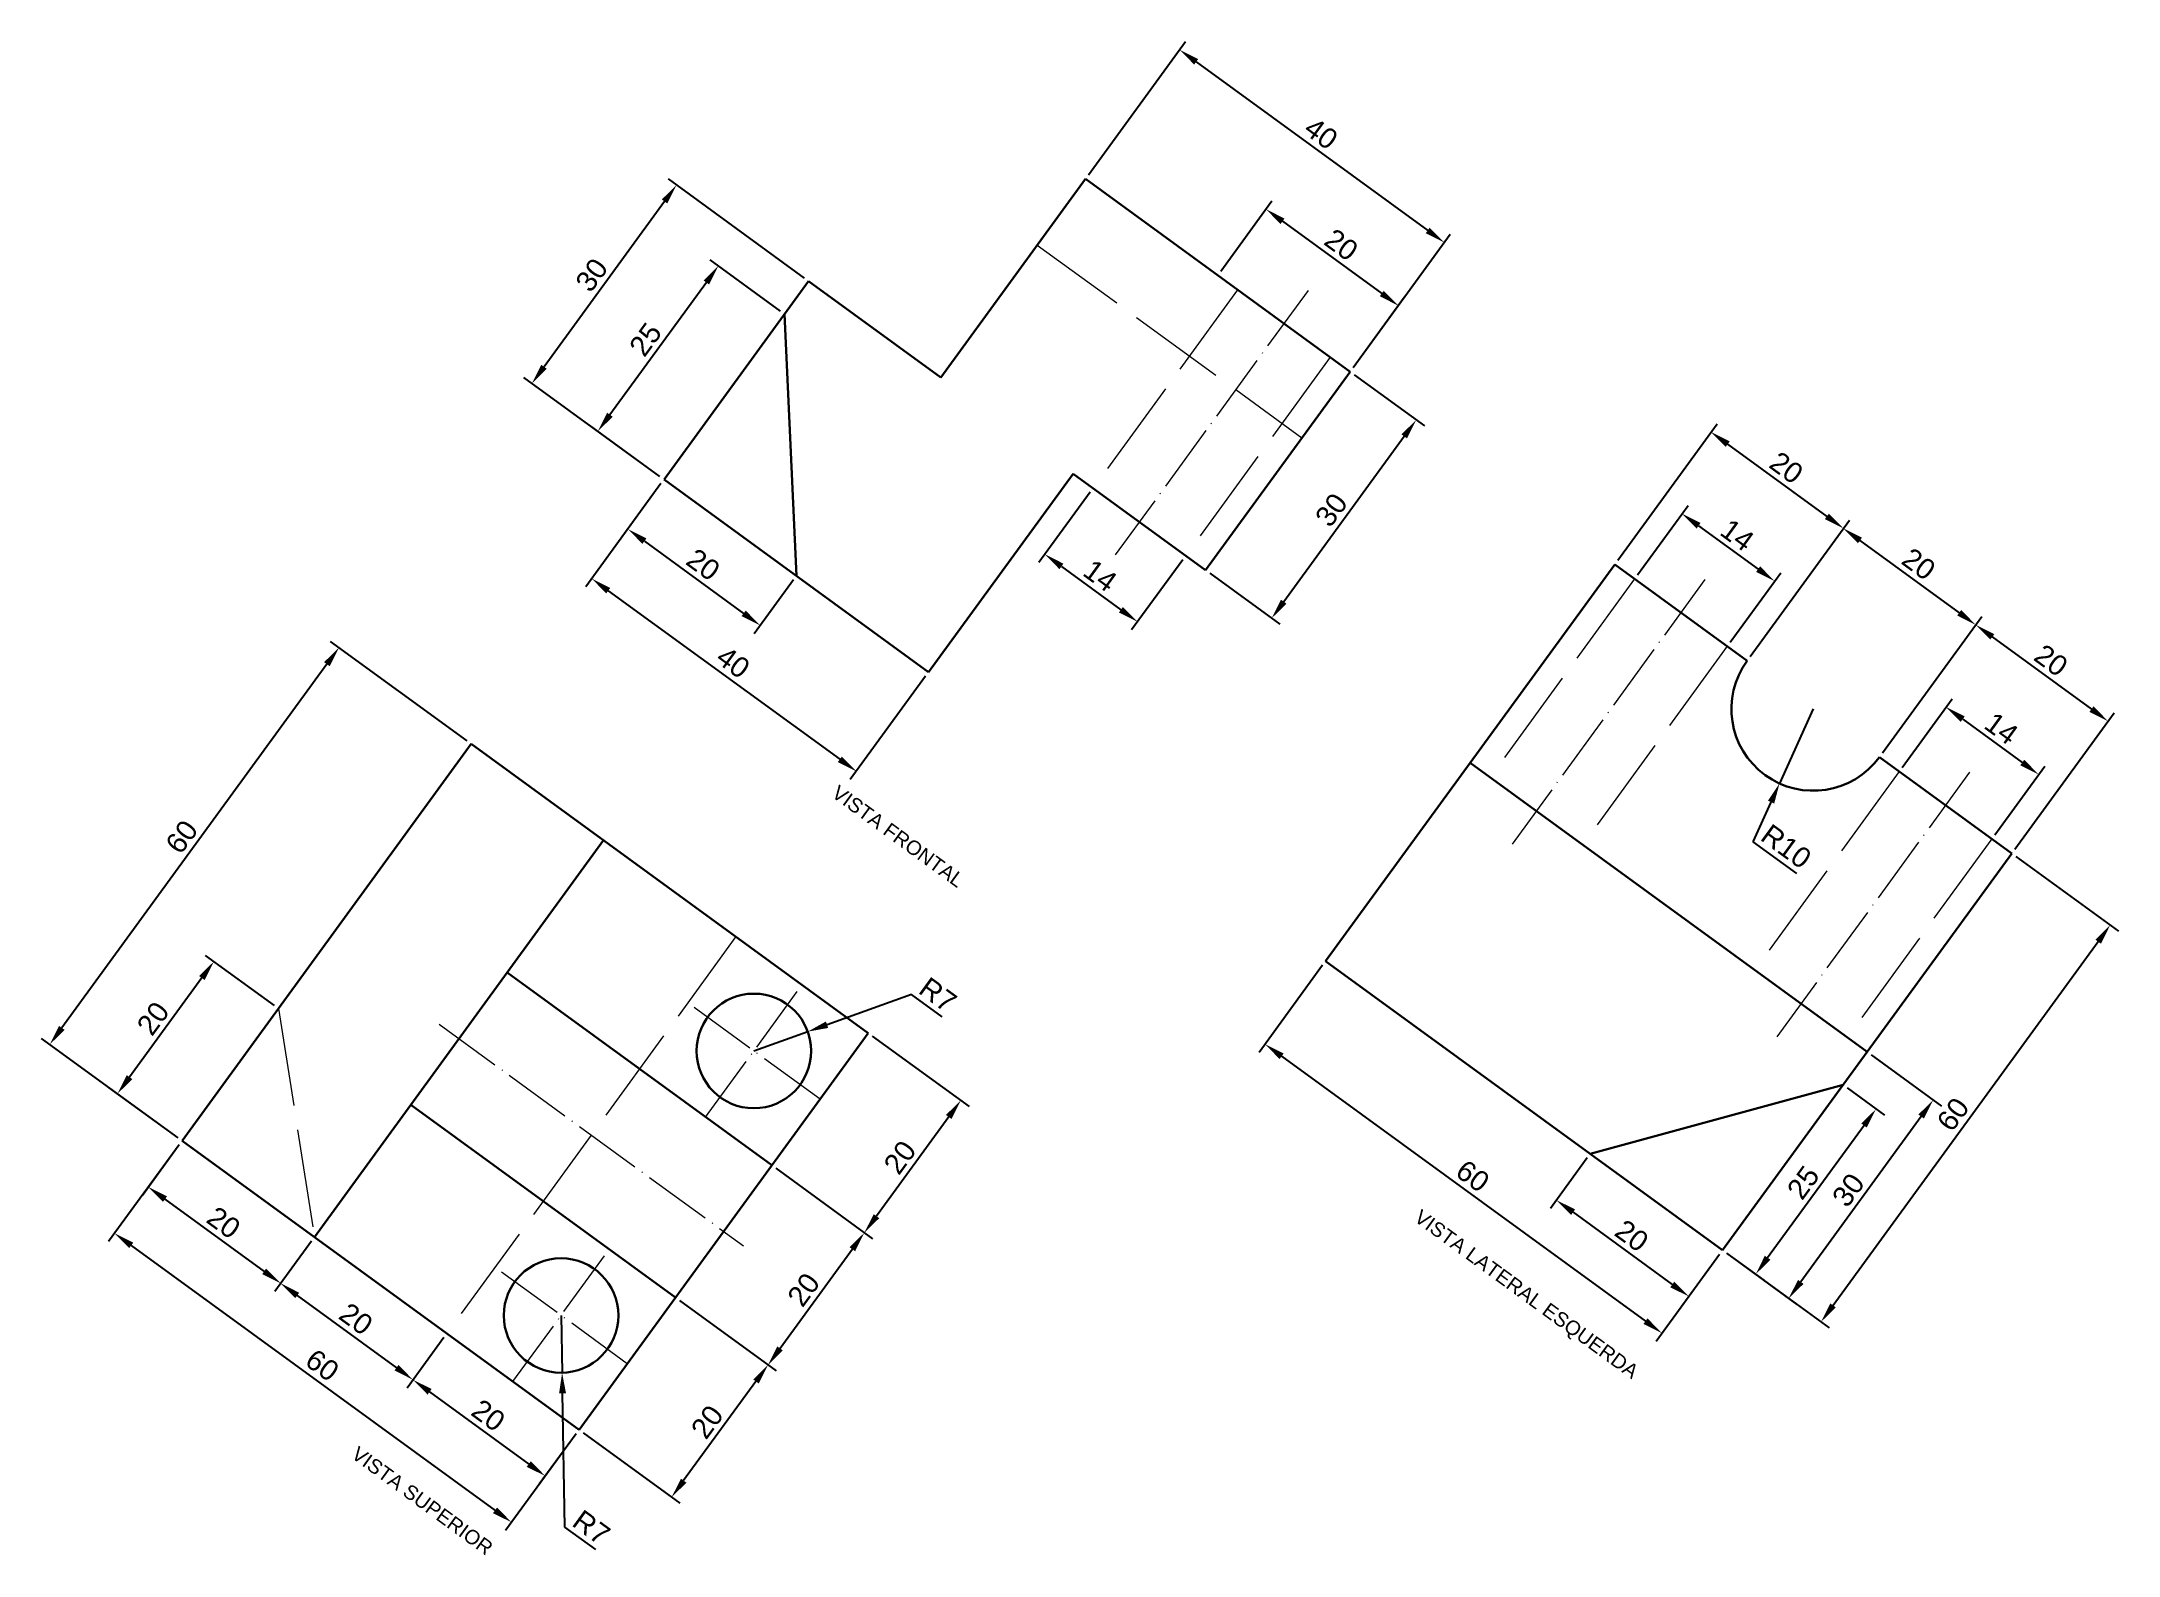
# Model space of a CAD drawing. Header units: millimetres. Extents: x 389 to 1956, y -1389 to -219.
# Drawn here: x 1702.6 to 1956.3, y -1389.4 to -1204.4 of the extents above; entities that cross this region are included whole.
import ezdxf

# ---------------------------------------------------------------- set-up
doc = ezdxf.new("R2010")
doc.units = ezdxf.units.MM
doc.linetypes.add('ACAD_ISO02W100', pattern=[15, 12, -3])
doc.linetypes.add('ACAD_ISO04W100', pattern=[30, 24, -3, 0, -3])
for name, color, linetype, lineweight in [('1-linha continua', 5, 'Continuous', 30), ('2-projeção', 4, 'ACAD_ISO02W100', 15), ('3-eixo', 2, 'ACAD_ISO04W100', 15)]:
    doc.layers.add(name, color=color, linetype=linetype, lineweight=lineweight)
doc.layers.add('4-cotas', color=1, linetype='Continuous')
doc.layers.add('5-texto', color=6, linetype='Continuous')
doc.styles.get("Standard").update_dxf_attribs({"font": 'arial.ttf'})
doc.dimstyles.new('a1', dxfattribs={"dimtxt": 2.5, "dimasz": 2.5, "dimexe": 1.25, "dimexo": 0.625, "dimtad": 1, "dimtoh": 1, "dimtxsty": 'Standard', "dimcen": 2.5, "dimclrd": 256, "dimclre": 256, "dimclrt": 30, "dimadec": 0, "dimazin": 0, "dimtfac": 1, "dimtmove": 0, "dimatfit": 3, "dimfxl": 1, "dimlwd": -1, "dimlwe": -1, "dimarcsym": 0})

msp = doc.modelspace()

# ---------------------------------------------------------------- texts
at = {"layer": '5-texto'}
for s, p in [('VISTA FRONTAL', (1798.971, -1296.6)), ('VISTA LATERAL ESQUERDA', (1870.142, -1348.459)), ('VISTA SUPERIOR', (1740.288, -1377.407))]:
    msp.add_text(s, height=1.75276, rotation=323.92937, dxfattribs=at).set_placement(p)

# ---------------------------------------------------------------- blocks, each defined once
blk = doc.blocks.new('*D41')
at = {"layer": '4-cotas', "ltscale": 0.35, "transparency": 16777216}
for p, q in [((1778.26, -1258.42), (1769.06, -1271.05)), ((1771.82, -1271.52), (1800.11, -1292.12)), ((1810.59, -1281.98), (1801.39, -1294.61))]:
    blk.add_line(p, q, dxfattribs=at)
for points in [[(1772.06, -1271.18), (1771.57, -1271.85), (1769.8, -1270.04)], [(1800.36, -1291.79), (1799.86, -1292.46), (1802.13, -1293.59)]]:
    blk.add_solid(points, dxfattribs=at)
at = {"layer": 'Defpoints', "color": 0, "ltscale": 0.35, "transparency": 16777216}
for p in [(1778.63, -1257.92), (1810.96, -1281.47), (1802.13, -1293.59)]:
    blk.add_point(p, dxfattribs=at)
at = {"layer": '4-cotas', "color": 30, "ltscale": 0.35, "transparency": 16777216, "insert": (1787.08, -1280.28), "char_height": 2.5, "attachment_point": 5, "rotation": 323.9294}
blk.add_mtext('40', dxfattribs=at)
blk = doc.blocks.new('*D50')
at = {"layer": '4-cotas', "ltscale": 0.35, "transparency": 16777216}
for p, q in [((1846.66, -1232.47), (1852.91, -1223.88)), ((1854.2, -1226.36), (1866.32, -1235.19)), ((1862.82, -1244.24), (1869.08, -1235.66))]:
    blk.add_line(p, q, dxfattribs=at)
for points in [[(1854.44, -1226.03), (1853.95, -1226.7), (1852.18, -1224.89)], [(1866.57, -1234.86), (1866.08, -1235.53), (1868.34, -1236.67)]]:
    blk.add_solid(points, dxfattribs=at)
at = {"layer": 'Defpoints', "color": 0, "ltscale": 0.35, "transparency": 16777216}
for p in [(1846.29, -1232.97), (1868.34, -1236.67), (1862.46, -1244.75)]:
    blk.add_point(p, dxfattribs=at)
at = {"layer": '4-cotas', "color": 30, "ltscale": 0.35, "transparency": 16777216, "insert": (1861.38, -1229.24), "char_height": 2.5, "attachment_point": 5, "rotation": 323.9294}
blk.add_mtext('20', dxfattribs=at)
blk = doc.blocks.new('*D51')
at = {"layer": '4-cotas', "ltscale": 0.35, "transparency": 16777216}
for p, q in [((1830.68, -1259.49), (1824.43, -1268.08)), ((1827.18, -1268.54), (1834.46, -1273.84)), ((1842, -1267.74), (1835.74, -1276.32))]:
    blk.add_line(p, q, dxfattribs=at)
for points in [[(1827.43, -1268.21), (1826.94, -1268.88), (1825.16, -1267.07)], [(1834.7, -1273.51), (1834.21, -1274.18), (1836.48, -1275.31)]]:
    blk.add_solid(points, dxfattribs=at)
at = {"layer": 'Defpoints', "color": 0, "ltscale": 0.35, "transparency": 16777216}
for p in [(1831.05, -1258.99), (1842.37, -1267.23), (1836.48, -1275.31)]:
    blk.add_point(p, dxfattribs=at)
at = {"layer": '4-cotas', "color": 30, "ltscale": 0.35, "transparency": 16777216, "insert": (1831.93, -1269.67), "char_height": 2.5, "attachment_point": 5, "rotation": 323.9294}
blk.add_mtext('14', dxfattribs=at)
blk = doc.blocks.new('*D52')
at = {"layer": '4-cotas', "ltscale": 0.35, "transparency": 16777216}
for p, q in [((1862.96, -1245.12), (1871.55, -1251.37)), ((1869.07, -1252.66), (1854.35, -1272.86)), ((1845.3, -1269.37), (1853.88, -1275.62))]:
    blk.add_line(p, q, dxfattribs=at)
for points in [[(1868.73, -1252.41), (1869.4, -1252.9), (1870.54, -1250.64)], [(1854.01, -1272.62), (1854.68, -1273.11), (1852.87, -1274.89)]]:
    blk.add_solid(points, dxfattribs=at)
at = {"layer": 'Defpoints', "color": 0, "ltscale": 0.35, "transparency": 16777216}
for p in [(1862.46, -1244.75), (1844.79, -1269), (1852.87, -1274.89)]:
    blk.add_point(p, dxfattribs=at)
at = {"layer": '4-cotas', "color": 30, "ltscale": 0.35, "transparency": 16777216, "insert": (1860.17, -1261.64), "char_height": 2.5, "attachment_point": 5, "rotation": 53.9294}
blk.add_mtext('30', dxfattribs=at)
blk = doc.blocks.new('*D53')
at = {"layer": '4-cotas', "ltscale": 0.35, "transparency": 16777216}
for p, q in [((1792.85, -1237.34), (1784.26, -1231.09)), ((1783.8, -1233.84), (1772.02, -1250.01)), ((1778.13, -1257.55), (1769.54, -1251.3))]:
    blk.add_line(p, q, dxfattribs=at)
for points in [[(1783.46, -1233.6), (1784.13, -1234.09), (1785.27, -1231.82)], [(1771.68, -1249.77), (1772.36, -1250.26), (1770.55, -1252.03)]]:
    blk.add_solid(points, dxfattribs=at)
at = {"layer": 'Defpoints', "color": 0, "ltscale": 0.35, "transparency": 16777216}
for p in [(1793.35, -1237.71), (1770.55, -1252.03), (1778.63, -1257.92)]:
    blk.add_point(p, dxfattribs=at)
at = {"layer": '4-cotas', "color": 30, "ltscale": 0.35, "transparency": 16777216, "insert": (1776.37, -1240.81), "char_height": 2.5, "attachment_point": 5, "rotation": 53.9294}
blk.add_mtext('25', dxfattribs=at)
blk = doc.blocks.new('*D54')
at = {"layer": '4-cotas', "ltscale": 0.35, "transparency": 16777216}
for p, q in [((1795.79, -1233.3), (1779.16, -1221.19)), ((1778.69, -1223.94), (1763.98, -1244.15)), ((1778.13, -1257.55), (1761.49, -1245.44))]:
    blk.add_line(p, q, dxfattribs=at)
for points in [[(1778.36, -1223.7), (1779.03, -1224.19), (1780.17, -1221.92)], [(1763.64, -1243.91), (1764.31, -1244.4), (1762.5, -1246.17)]]:
    blk.add_solid(points, dxfattribs=at)
at = {"layer": 'Defpoints', "color": 0, "ltscale": 0.35, "transparency": 16777216}
for p in [(1796.29, -1233.67), (1762.5, -1246.17), (1778.63, -1257.92)]:
    blk.add_point(p, dxfattribs=at)
at = {"layer": '4-cotas', "color": 30, "ltscale": 0.35, "transparency": 16777216, "insert": (1769.8, -1232.93), "char_height": 2.5, "attachment_point": 5, "rotation": 53.9294}
blk.add_mtext('30', dxfattribs=at)
blk = doc.blocks.new('*D55')
at = {"layer": '4-cotas', "ltscale": 0.35, "transparency": 16777216}
for p, q in [((1778.26, -1258.42), (1773.48, -1264.99)), ((1776.24, -1265.45), (1788.36, -1274.29)), ((1794.43, -1270.2), (1789.64, -1276.77))]:
    blk.add_line(p, q, dxfattribs=at)
for points in [[(1776.48, -1265.12), (1775.99, -1265.79), (1774.21, -1263.98)], [(1788.61, -1273.95), (1788.11, -1274.62), (1790.38, -1275.76)]]:
    blk.add_solid(points, dxfattribs=at)
at = {"layer": 'Defpoints', "color": 0, "ltscale": 0.35, "transparency": 16777216}
for p in [(1778.63, -1257.92), (1794.8, -1269.69), (1790.38, -1275.76)]:
    blk.add_point(p, dxfattribs=at)
at = {"layer": '4-cotas', "color": 30, "ltscale": 0.35, "transparency": 16777216, "insert": (1783.42, -1268.33), "char_height": 2.5, "attachment_point": 5, "rotation": 323.9294}
blk.add_mtext('20', dxfattribs=at)
blk = doc.blocks.new('*D56')
at = {"layer": '4-cotas', "ltscale": 0.35, "transparency": 16777216}
for p, q in [((1830.49, -1220.69), (1842.36, -1204.39)), ((1843.65, -1206.88), (1871.94, -1227.48)), ((1862.82, -1244.24), (1874.69, -1227.95))]:
    blk.add_line(p, q, dxfattribs=at)
for points in [[(1843.89, -1206.54), (1843.4, -1207.21), (1841.63, -1205.4)], [(1872.18, -1227.15), (1871.69, -1227.82), (1873.96, -1228.96)]]:
    blk.add_solid(points, dxfattribs=at)
at = {"layer": 'Defpoints', "color": 0, "ltscale": 0.35, "transparency": 16777216}
for p in [(1830.12, -1221.2), (1873.96, -1228.96), (1862.46, -1244.75)]:
    blk.add_point(p, dxfattribs=at)
at = {"layer": '4-cotas', "color": 30, "ltscale": 0.35, "transparency": 16777216, "insert": (1858.91, -1215.64), "char_height": 2.5, "attachment_point": 5, "rotation": 323.9294}
blk.add_mtext('40', dxfattribs=at)
blk = doc.blocks.new('*D57')
at = {"layer": '4-cotas', "ltscale": 0.35, "transparency": 16777216}
for p, q in [((1719.38, -1339.25), (1710.77, -1351.07)), ((1713.53, -1351.54), (1757.99, -1383.92)), ((1767.88, -1374.58), (1759.27, -1386.4))]:
    blk.add_line(p, q, dxfattribs=at)
for points in [[(1713.78, -1351.2), (1713.28, -1351.87), (1711.51, -1350.06)], [(1758.23, -1383.58), (1757.74, -1384.26), (1760.01, -1385.39)]]:
    blk.add_solid(points, dxfattribs=at)
at = {"layer": 'Defpoints', "color": 0, "ltscale": 0.35, "transparency": 16777216}
for p in [(1719.75, -1338.75), (1768.25, -1374.08), (1760.01, -1385.39)]:
    blk.add_point(p, dxfattribs=at)
at = {"layer": '4-cotas', "color": 30, "ltscale": 0.35, "transparency": 16777216, "insert": (1736.88, -1366.19), "char_height": 2.5, "attachment_point": 5, "rotation": 323.9294}
blk.add_mtext('60', dxfattribs=at)
blk = doc.blocks.new('*D58')
at = {"layer": '4-cotas', "ltscale": 0.35, "transparency": 16777216}
for p, q in [((1719.38, -1339.25), (1714.9, -1345.42)), ((1717.65, -1345.88), (1729.78, -1354.71)), ((1735.55, -1351.03), (1731.06, -1357.19))]:
    blk.add_line(p, q, dxfattribs=at)
for points in [[(1717.9, -1345.54), (1717.41, -1346.22), (1715.63, -1344.41)], [(1730.02, -1354.37), (1729.53, -1355.05), (1731.8, -1356.18)]]:
    blk.add_solid(points, dxfattribs=at)
at = {"layer": 'Defpoints', "color": 0, "ltscale": 0.35, "transparency": 16777216}
for p in [(1719.75, -1338.75), (1735.92, -1350.52), (1731.8, -1356.18)]:
    blk.add_point(p, dxfattribs=at)
at = {"layer": '4-cotas', "color": 30, "ltscale": 0.35, "transparency": 16777216, "insert": (1724.83, -1348.76), "char_height": 2.5, "attachment_point": 5, "rotation": 323.9294}
blk.add_mtext('20', dxfattribs=at)
blk = doc.blocks.new('*D59')
at = {"layer": '4-cotas', "ltscale": 0.35, "transparency": 16777216}
for p, q in [((1735.55, -1351.03), (1731.06, -1357.19)), ((1733.82, -1357.65), (1745.94, -1366.49)), ((1751.72, -1362.8), (1747.23, -1368.97))]:
    blk.add_line(p, q, dxfattribs=at)
for points in [[(1734.06, -1357.32), (1733.57, -1357.99), (1731.8, -1356.18)], [(1746.19, -1366.15), (1745.7, -1366.82), (1747.96, -1367.96)]]:
    blk.add_solid(points, dxfattribs=at)
at = {"layer": 'Defpoints', "color": 0, "ltscale": 0.35, "transparency": 16777216}
for p in [(1735.92, -1350.52), (1752.08, -1362.3), (1747.96, -1367.96)]:
    blk.add_point(p, dxfattribs=at)
at = {"layer": '4-cotas', "color": 30, "ltscale": 0.35, "transparency": 16777216, "insert": (1741, -1360.53), "char_height": 2.5, "attachment_point": 5, "rotation": 323.9294}
blk.add_mtext('20', dxfattribs=at)
blk = doc.blocks.new('*D60')
at = {"layer": '4-cotas', "ltscale": 0.35, "transparency": 16777216}
for p, q in [((1751.72, -1362.8), (1747.23, -1368.97)), ((1749.98, -1369.43), (1762.11, -1378.26)), ((1767.88, -1374.58), (1763.39, -1380.74))]:
    blk.add_line(p, q, dxfattribs=at)
for points in [[(1750.23, -1369.09), (1749.74, -1369.77), (1747.96, -1367.96)], [(1762.35, -1377.92), (1761.86, -1378.6), (1764.13, -1379.73)]]:
    blk.add_solid(points, dxfattribs=at)
at = {"layer": 'Defpoints', "color": 0, "ltscale": 0.35, "transparency": 16777216}
for p in [(1752.08, -1362.3), (1768.25, -1374.08), (1764.13, -1379.73)]:
    blk.add_point(p, dxfattribs=at)
at = {"layer": '4-cotas', "color": 30, "ltscale": 0.35, "transparency": 16777216, "insert": (1757.17, -1372.31), "char_height": 2.5, "attachment_point": 5, "rotation": 323.9294}
blk.add_mtext('20', dxfattribs=at)
blk = doc.blocks.new('*D61')
at = {"layer": '4-cotas', "ltscale": 0.35, "transparency": 16777216}
for p, q in [((1754.57, -1289.88), (1737.9, -1277.74)), ((1737.44, -1280.5), (1705.06, -1324.95)), ((1719.25, -1338.38), (1702.58, -1326.24))]:
    blk.add_line(p, q, dxfattribs=at)
for points in [[(1737.1, -1280.25), (1737.78, -1280.74), (1738.91, -1278.48)], [(1704.72, -1324.71), (1705.4, -1325.2), (1703.59, -1326.97)]]:
    blk.add_solid(points, dxfattribs=at)
at = {"layer": 'Defpoints', "color": 0, "ltscale": 0.35, "transparency": 16777216}
for p in [(1755.08, -1290.25), (1703.59, -1326.97), (1719.75, -1338.75)]:
    blk.add_point(p, dxfattribs=at)
at = {"layer": '4-cotas', "color": 30, "ltscale": 0.35, "transparency": 16777216, "insert": (1719.71, -1301.6), "char_height": 2.5, "attachment_point": 5, "rotation": 53.9294}
blk.add_mtext('60', dxfattribs=at)
blk = doc.blocks.new('*D62')
at = {"layer": '4-cotas', "ltscale": 0.35, "transparency": 16777216}
for p, q in [((1731.02, -1322.21), (1722.62, -1316.1)), ((1722.16, -1318.85), (1713.33, -1330.98)), ((1719.25, -1338.38), (1710.85, -1332.26))]:
    blk.add_line(p, q, dxfattribs=at)
for points in [[(1721.83, -1318.61), (1722.5, -1319.1), (1723.64, -1316.83)], [(1712.99, -1330.73), (1713.67, -1331.22), (1711.86, -1333)]]:
    blk.add_solid(points, dxfattribs=at)
at = {"layer": 'Defpoints', "color": 0, "ltscale": 0.35, "transparency": 16777216}
for p in [(1731.53, -1322.58), (1711.86, -1333), (1719.75, -1338.75)]:
    blk.add_point(p, dxfattribs=at)
at = {"layer": '4-cotas', "color": 30, "ltscale": 0.35, "transparency": 16777216, "insert": (1716.21, -1323.8), "char_height": 2.5, "attachment_point": 5, "rotation": 53.9294}
blk.add_mtext('20', dxfattribs=at)
blk = doc.blocks.new('*D63')
at = {"layer": '4-cotas', "ltscale": 0.35, "transparency": 16777216}
for p, q in [((1804.08, -1325.95), (1815.9, -1334.55)), ((1813.42, -1335.84), (1804.58, -1347.96)), ((1792.31, -1342.11), (1804.12, -1350.72))]:
    blk.add_line(p, q, dxfattribs=at)
for points in [[(1813.08, -1335.59), (1813.75, -1336.08), (1814.89, -1333.82)], [(1804.25, -1347.72), (1804.92, -1348.21), (1803.11, -1349.98)]]:
    blk.add_solid(points, dxfattribs=at)
at = {"layer": 'Defpoints', "color": 0, "ltscale": 0.35, "transparency": 16777216}
for p in [(1803.58, -1325.58), (1791.8, -1341.74), (1803.11, -1349.98)]:
    blk.add_point(p, dxfattribs=at)
at = {"layer": '4-cotas', "color": 30, "ltscale": 0.35, "transparency": 16777216, "insert": (1807.46, -1340.78), "char_height": 2.5, "attachment_point": 5, "rotation": 53.9294}
blk.add_mtext('20', dxfattribs=at)
blk = doc.blocks.new('*D64')
at = {"layer": '4-cotas', "ltscale": 0.35, "transparency": 16777216}
for p, q in [((1792.31, -1342.11), (1804.12, -1350.72)), ((1801.64, -1352), (1792.81, -1364.13)), ((1780.53, -1358.28), (1792.35, -1366.88))]:
    blk.add_line(p, q, dxfattribs=at)
for points in [[(1801.3, -1351.76), (1801.98, -1352.25), (1803.11, -1349.98)], [(1792.47, -1363.88), (1793.14, -1364.37), (1791.34, -1366.15)]]:
    blk.add_solid(points, dxfattribs=at)
at = {"layer": 'Defpoints', "color": 0, "ltscale": 0.35, "transparency": 16777216}
for p in [(1791.8, -1341.74), (1780.03, -1357.91), (1791.34, -1366.15)]:
    blk.add_point(p, dxfattribs=at)
at = {"layer": '4-cotas', "color": 30, "ltscale": 0.35, "transparency": 16777216, "insert": (1795.69, -1356.95), "char_height": 2.5, "attachment_point": 5, "rotation": 53.9294}
blk.add_mtext('20', dxfattribs=at)
blk = doc.blocks.new('*D65')
at = {"layer": '4-cotas', "ltscale": 0.35, "transparency": 16777216}
for p, q in [((1780.53, -1358.28), (1792.35, -1366.88)), ((1789.86, -1368.17), (1781.03, -1380.29)), ((1768.76, -1374.44), (1780.57, -1383.05))]:
    blk.add_line(p, q, dxfattribs=at)
for points in [[(1789.53, -1367.92), (1790.2, -1368.41), (1791.34, -1366.15)], [(1780.7, -1380.05), (1781.37, -1380.54), (1779.56, -1382.31)]]:
    blk.add_solid(points, dxfattribs=at)
at = {"layer": 'Defpoints', "color": 0, "ltscale": 0.35, "transparency": 16777216}
for p in [(1780.03, -1357.91), (1768.25, -1374.08), (1779.56, -1382.31)]:
    blk.add_point(p, dxfattribs=at)
at = {"layer": '4-cotas', "color": 30, "ltscale": 0.35, "transparency": 16777216, "insert": (1783.91, -1373.11), "char_height": 2.5, "attachment_point": 5, "rotation": 53.9294}
blk.add_mtext('20', dxfattribs=at)
blk = doc.blocks.new('*D66')
at = {"layer": '4-cotas', "ltscale": 0.35, "transparency": 16777216}
for p, q in [((1808.86, -1320.86), (1798.55, -1324.56)), ((1812.62, -1323.6), (1808.86, -1320.86)), ((1789.61, -1327.77), (1796.19, -1325.41))]:
    blk.add_line(p, q, dxfattribs=at)
blk.add_solid([(1798.41, -1324.17), (1798.69, -1324.96), (1796.19, -1325.41)], dxfattribs=at)
at = {"layer": 'Defpoints', "color": 0, "ltscale": 0.35, "transparency": 16777216}
for p in [(1796.19, -1325.41), (1789.61, -1327.77)]:
    blk.add_point(p, dxfattribs=at)
at = {"layer": '4-cotas', "color": 30, "ltscale": 0.35, "transparency": 16777216, "insert": (1812.1, -1320.9), "char_height": 2.5, "attachment_point": 5, "rotation": 323.9294}
blk.add_mtext('R7', dxfattribs=at)
blk = doc.blocks.new('*D67')
at = {"layer": '4-cotas', "ltscale": 0.35, "transparency": 16777216}
for p, q in [((1766.05, -1360.1), (1766.18, -1367.1)), ((1766.53, -1385.97), (1766.23, -1369.6)), ((1770.29, -1388.71), (1766.53, -1385.97))]:
    blk.add_line(p, q, dxfattribs=at)
blk.add_solid([(1766.65, -1369.6), (1765.81, -1369.61), (1766.18, -1367.1)], dxfattribs=at)
at = {"layer": 'Defpoints', "color": 0, "ltscale": 0.35, "transparency": 16777216}
for p in [(1766.05, -1360.1), (1766.18, -1367.1)]:
    blk.add_point(p, dxfattribs=at)
at = {"layer": '4-cotas', "color": 30, "ltscale": 0.35, "transparency": 16777216, "insert": (1769.77, -1386.01), "char_height": 2.5, "attachment_point": 5, "rotation": 323.9294}
blk.add_mtext('R7', dxfattribs=at)
blk = doc.blocks.new('*D71')
at = {"layer": '4-cotas', "ltscale": 0.35, "transparency": 16777216}
for p, q in [((1919.04, -1285.96), (1914.92, -1295.08)), ((1911.71, -1302.2), (1913.89, -1297.36)), ((1917.03, -1306.08), (1911.71, -1302.2))]:
    blk.add_line(p, q, dxfattribs=at)
blk.add_solid([(1914.27, -1297.53), (1913.51, -1297.18), (1914.92, -1295.08)], dxfattribs=at)
at = {"layer": 'Defpoints', "color": 0, "ltscale": 0.35, "transparency": 16777216}
for p in [(1919.04, -1285.96), (1914.92, -1295.08)]:
    blk.add_point(p, dxfattribs=at)
at = {"layer": '4-cotas', "color": 30, "ltscale": 0.35, "transparency": 16777216, "insert": (1915.74, -1302.78), "char_height": 2.5, "attachment_point": 5, "rotation": 323.9294}
blk.add_mtext('R10', dxfattribs=at)
blk = doc.blocks.new('*D74')
at = {"layer": '4-cotas', "ltscale": 0.35, "transparency": 16777216}
for p, q in [((1897.58, -1269.56), (1903.74, -1261.1)), ((1905.03, -1263.58), (1912.3, -1268.88)), ((1908.9, -1277.8), (1915.06, -1269.34))]:
    blk.add_line(p, q, dxfattribs=at)
for points in [[(1905.27, -1263.24), (1904.78, -1263.92), (1903.01, -1262.11)], [(1912.55, -1268.54), (1912.06, -1269.22), (1914.32, -1270.35)]]:
    blk.add_solid(points, dxfattribs=at)
at = {"layer": 'Defpoints', "color": 0, "ltscale": 0.35, "transparency": 16777216}
for p in [(1897.21, -1270.07), (1914.32, -1270.35), (1908.53, -1278.31)]:
    blk.add_point(p, dxfattribs=at)
at = {"layer": '4-cotas', "color": 30, "ltscale": 0.35, "transparency": 16777216, "insert": (1909.77, -1264.71), "char_height": 2.5, "attachment_point": 5, "rotation": 323.9294}
blk.add_mtext('14', dxfattribs=at)
blk = doc.blocks.new('*D75')
at = {"layer": '4-cotas', "ltscale": 0.35, "transparency": 16777216}
for p, q in [((1929.91, -1293.11), (1936.01, -1284.74)), ((1937.3, -1287.22), (1944.57, -1292.52)), ((1941.23, -1301.36), (1947.33, -1292.98))]:
    blk.add_line(p, q, dxfattribs=at)
for points in [[(1937.54, -1286.88), (1937.05, -1287.56), (1935.28, -1285.75)], [(1944.82, -1292.18), (1944.33, -1292.86), (1946.59, -1293.99)]]:
    blk.add_solid(points, dxfattribs=at)
at = {"layer": 'Defpoints', "color": 0, "ltscale": 0.35, "transparency": 16777216}
for p in [(1929.54, -1293.62), (1946.59, -1293.99), (1940.86, -1301.86)]:
    blk.add_point(p, dxfattribs=at)
at = {"layer": '4-cotas', "color": 30, "ltscale": 0.35, "transparency": 16777216, "insert": (1942.04, -1288.35), "char_height": 2.5, "attachment_point": 5, "rotation": 323.9294}
blk.add_mtext('14', dxfattribs=at)
blk = doc.blocks.new('*D77')
at = {"layer": '4-cotas', "ltscale": 0.35, "transparency": 16777216}
for p, q in [((1859.09, -1317.3), (1851.33, -1327.96)), ((1854.09, -1328.42), (1898.54, -1360.8)), ((1907.59, -1352.63), (1899.83, -1363.28))]:
    blk.add_line(p, q, dxfattribs=at)
for points in [[(1854.33, -1328.08), (1853.84, -1328.76), (1852.07, -1326.95)], [(1898.79, -1360.46), (1898.3, -1361.14), (1900.56, -1362.27)]]:
    blk.add_solid(points, dxfattribs=at)
at = {"layer": 'Defpoints', "color": 0, "ltscale": 0.35, "transparency": 16777216}
for p in [(1859.46, -1316.8), (1907.96, -1352.12), (1900.56, -1362.27)]:
    blk.add_point(p, dxfattribs=at)
at = {"layer": '4-cotas', "color": 30, "ltscale": 0.35, "transparency": 16777216, "insert": (1877.44, -1343.07), "char_height": 2.5, "attachment_point": 5, "rotation": 323.9294}
blk.add_mtext('60', dxfattribs=at)
blk = doc.blocks.new('*D78')
at = {"layer": '4-cotas', "ltscale": 0.35, "transparency": 16777216}
for p, q in [((1891.42, -1340.85), (1886.93, -1347.02)), ((1889.69, -1347.48), (1901.82, -1356.31)), ((1907.59, -1352.63), (1903.1, -1358.79))]:
    blk.add_line(p, q, dxfattribs=at)
for points in [[(1889.94, -1347.14), (1889.45, -1347.82), (1887.67, -1346.01)], [(1902.06, -1355.97), (1901.57, -1356.65), (1903.84, -1357.78)]]:
    blk.add_solid(points, dxfattribs=at)
at = {"layer": 'Defpoints', "color": 0, "ltscale": 0.35, "transparency": 16777216}
for p in [(1891.79, -1340.35), (1907.96, -1352.12), (1903.84, -1357.78)]:
    blk.add_point(p, dxfattribs=at)
at = {"layer": '4-cotas', "color": 30, "ltscale": 0.35, "transparency": 16777216, "insert": (1896.87, -1350.36), "char_height": 2.5, "attachment_point": 5, "rotation": 323.9294}
blk.add_mtext('20', dxfattribs=at)
blk = doc.blocks.new('*D80')
at = {"layer": '4-cotas', "ltscale": 0.35, "transparency": 16777216}
for p, q in [((1926.13, -1328.24), (1934.71, -1334.5)), ((1932.23, -1335.78), (1917.51, -1355.99)), ((1908.46, -1352.49), (1917.05, -1358.75))]:
    blk.add_line(p, q, dxfattribs=at)
for points in [[(1931.89, -1335.54), (1932.57, -1336.03), (1933.7, -1333.76)], [(1917.18, -1355.75), (1917.85, -1356.24), (1916.04, -1358.01)]]:
    blk.add_solid(points, dxfattribs=at)
at = {"layer": 'Defpoints', "color": 0, "ltscale": 0.35, "transparency": 16777216}
for p in [(1925.62, -1327.88), (1907.96, -1352.12), (1916.04, -1358.01)]:
    blk.add_point(p, dxfattribs=at)
at = {"layer": '4-cotas', "color": 30, "ltscale": 0.35, "transparency": 16777216, "insert": (1923.33, -1344.77), "char_height": 2.5, "attachment_point": 5, "rotation": 53.9294}
blk.add_mtext('30', dxfattribs=at)
blk = doc.blocks.new('*D82')
at = {"layer": '4-cotas', "ltscale": 0.35, "transparency": 16777216}
for p, q in [((1923.18, -1332.29), (1927.73, -1335.6)), ((1925.25, -1336.88), (1913.47, -1353.05)), ((1908.46, -1352.49), (1913.01, -1355.8))]:
    blk.add_line(p, q, dxfattribs=at)
for points in [[(1924.91, -1336.64), (1925.58, -1337.13), (1926.72, -1334.86)], [(1913.13, -1352.8), (1913.81, -1353.29), (1912, -1355.07)]]:
    blk.add_solid(points, dxfattribs=at)
at = {"layer": 'Defpoints', "color": 0, "ltscale": 0.35, "transparency": 16777216}
for p in [(1922.68, -1331.92), (1907.96, -1352.12), (1912, -1355.07)]:
    blk.add_point(p, dxfattribs=at)
at = {"layer": '4-cotas', "color": 30, "ltscale": 0.35, "transparency": 16777216, "insert": (1917.82, -1343.85), "char_height": 2.5, "attachment_point": 5, "rotation": 53.9294}
blk.add_mtext('25', dxfattribs=at)
blk = doc.blocks.new('*D85')
at = {"layer": '4-cotas', "ltscale": 0.35, "transparency": 16777216}
for p, q in [((1943.79, -1303.99), (1956.33, -1313.13)), ((1953.85, -1314.42), (1921.47, -1358.87)), ((1908.46, -1352.49), (1921, -1361.63))]:
    blk.add_line(p, q, dxfattribs=at)
for points in [[(1953.51, -1314.17), (1954.19, -1314.66), (1955.32, -1312.39)], [(1921.13, -1358.63), (1921.8, -1359.12), (1919.99, -1360.89)]]:
    blk.add_solid(points, dxfattribs=at)
at = {"layer": 'Defpoints', "color": 0, "ltscale": 0.35, "transparency": 16777216}
for p in [(1943.28, -1303.63), (1907.96, -1352.12), (1919.99, -1360.89)]:
    blk.add_point(p, dxfattribs=at)
at = {"layer": '4-cotas', "color": 30, "ltscale": 0.35, "transparency": 16777216, "insert": (1936.12, -1335.52), "char_height": 2.5, "attachment_point": 5, "rotation": 53.9294}
blk.add_mtext('60', dxfattribs=at)
blk = doc.blocks.new('*D89')
at = {"layer": '4-cotas', "ltscale": 0.35, "transparency": 16777216}
for p, q in [((1895.15, -1267.79), (1907.3, -1251.12)), ((1908.58, -1253.61), (1920.71, -1262.44)), ((1911.32, -1279.57), (1923.46, -1262.9))]:
    blk.add_line(p, q, dxfattribs=at)
for points in [[(1908.83, -1253.27), (1908.34, -1253.94), (1906.56, -1252.13)], [(1920.95, -1262.1), (1920.46, -1262.77), (1922.73, -1263.91)]]:
    blk.add_solid(points, dxfattribs=at)
at = {"layer": 'Defpoints', "color": 0, "ltscale": 0.35, "transparency": 16777216}
for p in [(1922.73, -1263.91), (1894.79, -1268.3), (1910.95, -1280.08)]:
    blk.add_point(p, dxfattribs=at)
at = {"layer": '4-cotas', "color": 30, "ltscale": 0.35, "transparency": 16777216, "insert": (1915.76, -1256.49), "char_height": 2.5, "attachment_point": 5, "rotation": 323.9294}
blk.add_mtext('20', dxfattribs=at)
blk = doc.blocks.new('*D90')
at = {"layer": '4-cotas', "ltscale": 0.35, "transparency": 16777216}
for p, q in [((1911.32, -1279.57), (1923.46, -1262.9)), ((1924.75, -1265.38), (1936.87, -1274.21)), ((1927.49, -1291.35), (1939.63, -1274.68))]:
    blk.add_line(p, q, dxfattribs=at)
for points in [[(1924.99, -1265.04), (1924.5, -1265.72), (1922.73, -1263.91)], [(1937.12, -1273.88), (1936.63, -1274.55), (1938.89, -1275.69)]]:
    blk.add_solid(points, dxfattribs=at)
at = {"layer": 'Defpoints', "color": 0, "ltscale": 0.35, "transparency": 16777216}
for p in [(1938.89, -1275.69), (1910.95, -1280.08), (1927.12, -1291.85)]:
    blk.add_point(p, dxfattribs=at)
at = {"layer": '4-cotas', "color": 30, "ltscale": 0.35, "transparency": 16777216, "insert": (1931.93, -1268.26), "char_height": 2.5, "attachment_point": 5, "rotation": 323.9294}
blk.add_mtext('20', dxfattribs=at)
blk = doc.blocks.new('*D91')
at = {"layer": '4-cotas', "ltscale": 0.35, "transparency": 16777216}
for p, q in [((1927.49, -1291.35), (1939.63, -1274.68)), ((1940.91, -1277.16), (1953.04, -1285.99)), ((1943.65, -1303.12), (1955.8, -1286.45))]:
    blk.add_line(p, q, dxfattribs=at)
for points in [[(1941.16, -1276.82), (1940.67, -1277.49), (1938.89, -1275.69)], [(1953.28, -1285.65), (1952.79, -1286.33), (1955.06, -1287.46)]]:
    blk.add_solid(points, dxfattribs=at)
at = {"layer": 'Defpoints', "color": 0, "ltscale": 0.35, "transparency": 16777216}
for p in [(1955.06, -1287.46), (1927.12, -1291.85), (1943.28, -1303.63)]:
    blk.add_point(p, dxfattribs=at)
at = {"layer": '4-cotas', "color": 30, "ltscale": 0.35, "transparency": 16777216, "insert": (1948.1, -1280.04), "char_height": 2.5, "attachment_point": 5, "rotation": 323.9294}
blk.add_mtext('20', dxfattribs=at)

# ---------------------------------------------------------------- dimensions: what is measured, and where the dimension line sits
at = {"layer": '4-cotas', "ltscale": 0.35}
for base, p1, p2, angle, picture, middle in [((1873.959, -1228.956), (1830.123, -1221.197), (1862.455, -1244.749), 323.92937, '*D56', (1858.912, -1215.644)), ((1762.503, -1246.172), (1796.294, -1233.671), (1778.631, -1257.919), 53.92937, '*D54', (1769.797, -1232.927)), ((1868.343, -1236.666), (1846.289, -1232.973), (1862.455, -1244.749), 323.92937, '*D50', (1861.38, -1229.241)), ((1770.548, -1252.032), (1793.35, -1237.712), (1778.631, -1257.919), 53.92937, '*D53', (1776.371, -1240.808)), ((1852.875, -1274.885), (1862.455, -1244.749), (1844.792, -1268.997), 53.92937, '*D52', (1860.169, -1261.641)), ((1922.728, -1263.91), (1894.787, -1268.3), (1910.953, -1280.076), 323.92937, '*D89', (1915.765, -1256.485)), ((1802.131, -1293.595), (1778.631, -1257.919), (1810.962, -1281.471), 323.92937, '*D41', (1787.084, -1280.282)), ((1790.381, -1275.757), (1778.631, -1257.919), (1794.796, -1269.695), 323.92937, '*D55', (1783.417, -1268.332)), ((1836.479, -1275.314), (1831.051, -1258.988), (1842.367, -1267.231), 323.92937, '*D51', (1831.928, -1269.673)), ((1914.324, -1270.352), (1897.212, -1270.066), (1908.528, -1278.309), 323.92937, '*D74', (1909.773, -1264.71)), ((1703.587, -1326.973), (1755.079, -1290.251), (1719.752, -1338.749), 53.92937, '*D61', (1719.713, -1301.605)), ((1946.592, -1293.991), (1929.543, -1293.618), (1940.859, -1301.861), 323.92937, '*D75', (1942.041, -1288.349)), ((1919.994, -1360.892), (1943.284, -1303.627), (1907.957, -1352.124), 53.92937, '*D85', (1936.12, -1335.524)), ((1711.859, -1332.999), (1731.528, -1322.583), (1719.752, -1338.749), 53.92937, '*D62', (1716.21, -1323.797)), ((1900.565, -1362.273), (1859.46, -1316.798), (1907.957, -1352.124), 323.92937, '*D77', (1877.435, -1343.073)), ((1803.112, -1349.983), (1803.577, -1325.578), (1791.801, -1341.744), 53.92937, '*D63', (1807.463, -1340.78)), ((1916.04, -1358.012), (1925.621, -1327.876), (1907.957, -1352.124), 53.92937, '*D80', (1923.334, -1344.768)), ((1911.999, -1355.068), (1922.677, -1331.917), (1907.957, -1352.124), 53.92937, '*D82', (1917.822, -1343.845)), ((1760.007, -1385.392), (1719.752, -1338.749), (1768.25, -1374.075), 323.92937, '*D57', (1736.878, -1366.191)), ((1731.797, -1356.182), (1719.752, -1338.749), (1735.918, -1350.524), 323.92937, '*D58', (1724.833, -1348.757)), ((1903.836, -1357.782), (1891.792, -1340.349), (1907.957, -1352.124), 323.92937, '*D78', (1896.872, -1350.358))]:
    dim = msp.add_linear_dim(base=base, p1=p1, p2=p2, angle=angle, dimstyle='a1', dxfattribs=at)
    dim.commit()
    dim.dimension.update_dxf_attribs({"geometry": picture, "text_midpoint": middle})
for base, p1, p2, angle, picture, middle in [((1938.894, -1275.685), (1910.953, -1280.076), (1927.118, -1291.851), 323.92937, '*D90', (1931.931, -1268.261)), ((1955.06, -1287.461), (1927.118, -1291.851), (1943.284, -1303.627), 323.92937, '*D91', (1948.097, -1280.036)), ((1791.336, -1366.149), (1791.801, -1341.744), (1780.026, -1357.91), 53.92937, '*D64', (1795.687, -1356.946)), ((1747.963, -1367.958), (1735.918, -1350.524), (1752.084, -1362.3), 323.92937, '*D59', (1740.999, -1360.533)), ((1779.561, -1382.314), (1780.026, -1357.91), (1768.25, -1374.075), 53.92937, '*D65', (1783.911, -1373.112)), ((1764.128, -1379.733), (1752.084, -1362.3), (1768.25, -1374.075), 323.92937, '*D60', (1757.165, -1372.309))]:
    dim = msp.add_linear_dim(base=base, p1=p1, p2=p2, angle=angle, dimstyle='a1', override={"dimtmove": 1}, dxfattribs=at)
    dim.commit()
    dim.dimension.update_dxf_attribs({"geometry": picture, "text_midpoint": middle})
for center, mpoint, picture, middle in [((1919.036, -1285.963), (1914.92, -1295.077), '*D71', (1914.622, -1304.319)), ((1789.606, -1327.773), (1796.194, -1325.408), '*D66', (1810.993, -1322.416)), ((1766.055, -1360.105), (1766.183, -1367.104), '*D67', (1768.662, -1387.525))]:
    dim = msp.add_radius_dim(center=center, mpoint=mpoint, dimstyle='a1', dxfattribs=at)
    dim.commit()
    dim.dimension.update_dxf_attribs({"geometry": picture, "text_midpoint": middle, "dimtype": 164})

# ---------------------------------------------------------------- linework, layer by layer
at = {"layer": '1-linha continua'}
for p, q in [((1830.123, -1221.197), (1812.46, -1245.446)), ((1830.123, -1221.197), (1862.455, -1244.749)), ((1796.294, -1233.671), (1778.631, -1257.919)), ((1796.294, -1233.671), (1812.46, -1245.446)), ((1793.35, -1237.712), (1794.796, -1269.695)), ((1862.455, -1244.749), (1844.792, -1268.997)), ((1810.962, -1281.471), (1778.631, -1257.919)), ((1828.626, -1257.222), (1810.962, -1281.471)), ((1828.626, -1257.222), (1844.792, -1268.997)), ((1859.46, -1316.798), (1894.787, -1268.3)), ((1894.787, -1268.3), (1910.953, -1280.076)), ((1755.079, -1290.251), (1719.752, -1338.749)), ((1755.079, -1290.251), (1803.577, -1325.578)), ((1877.123, -1292.549), (1925.621, -1327.876)), ((1927.118, -1291.851), (1943.284, -1303.627)), ((1771.245, -1302.027), (1735.918, -1350.524)), ((1943.284, -1303.627), (1907.957, -1352.124)), ((1859.46, -1316.798), (1907.957, -1352.124)), ((1759.47, -1318.192), (1791.801, -1341.744)), ((1803.577, -1325.578), (1768.25, -1374.075)), ((1891.792, -1340.349), (1922.677, -1331.917)), ((1747.694, -1334.358), (1780.026, -1357.91)), ((1719.752, -1338.749), (1768.25, -1374.075))]:
    msp.add_line(p, q, dxfattribs=at)
for centre in [(1789.606, -1327.773), (1766.055, -1360.105)]:
    msp.add_circle(centre, 7, dxfattribs=at)
msp.add_arc((1919.036, -1285.963), 10, 143.92937, 323.92937, dxfattribs=at)
at = {"layer": '2-projeção'}
for p, q in [((1824.236, -1229.28), (1856.567, -1252.832)), ((1848.714, -1234.739), (1831.051, -1258.988)), ((1860.03, -1242.982), (1842.367, -1267.231)), ((1897.212, -1270.066), (1879.548, -1294.315)), ((1908.528, -1278.309), (1890.864, -1302.558)), ((1929.543, -1293.618), (1911.88, -1317.866)), ((1940.859, -1301.861), (1923.196, -1326.109)), ((1787.411, -1313.802), (1752.084, -1362.3)), ((1731.528, -1322.583), (1735.918, -1350.524))]:
    msp.add_line(p, q, dxfattribs=at)
at = {"layer": '3-eixo', "ltscale": 0.35}
for p, q in [((1857.316, -1234.819), (1833.765, -1267.151)), ((1905.814, -1270.146), (1882.262, -1302.478)), ((1938.145, -1293.698), (1914.594, -1326.029)), ((1797.689, -1333.661), (1781.523, -1321.885)), ((1783.718, -1335.856), (1795.494, -1319.69)), ((1751.157, -1324.509), (1788.338, -1351.593)), ((1760.167, -1368.188), (1771.943, -1352.022)), ((1774.138, -1365.993), (1757.972, -1354.217))]:
    msp.add_line(p, q, dxfattribs=at)

msp.set_redraw_order([(e.dxf.handle, doc.entitydb.next_handle()) for e in msp.query("TEXT MTEXT ATTDEF DIMENSION ARC_DIMENSION")])  # texts and dimensions are drawn at this point

doc.saveas('drawing.dxf')
